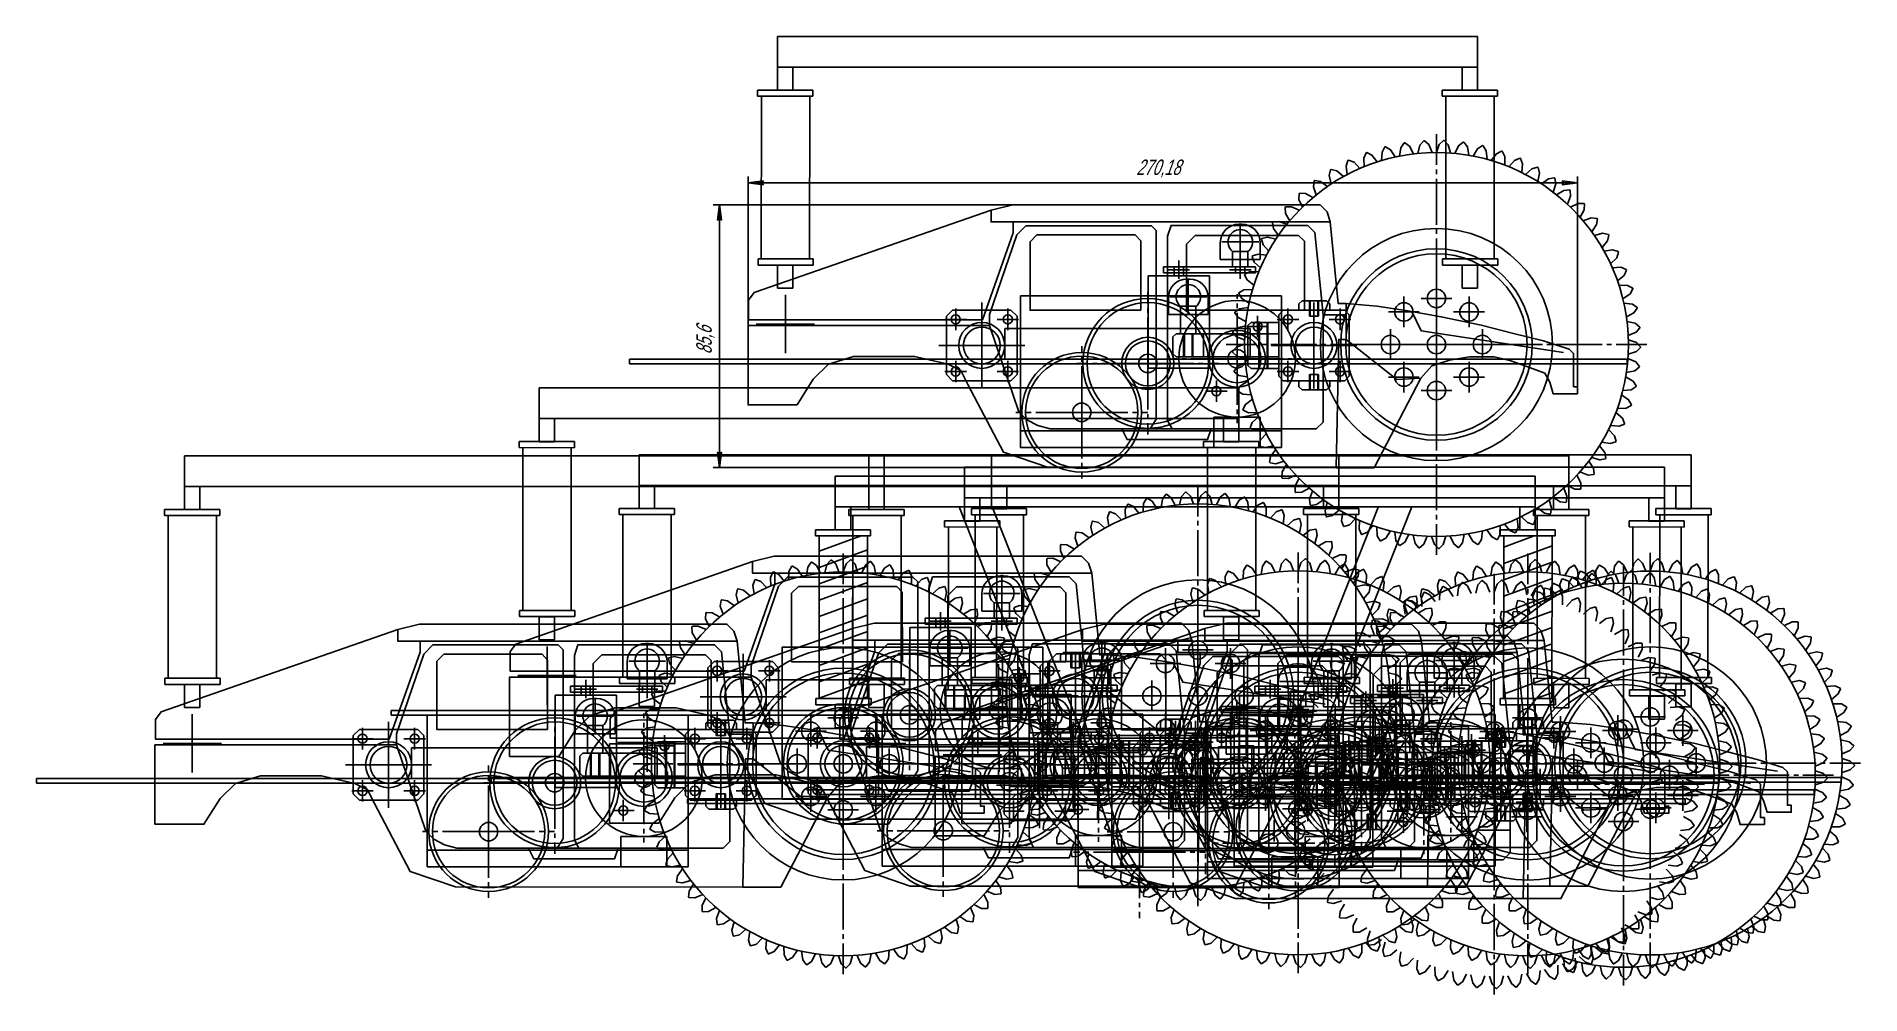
# Model space of a CAD drawing. Extents: x -381 to 213, y -63 to 250.
import ezdxf

# ---------------------------------------------------------------- set-up
doc = ezdxf.new("R2010")
doc.units = 0
doc.header["$MEASUREMENT"] = 0
for name, pattern in [('K5LT65535', [0]), ('K5LT_AXLED', [19.5, 15, -1.5, 1.5, -1.5]), ('K5LT_BASIC', [0]), ('K5LT_THIN', [0])]:
    doc.linetypes.add(name, pattern=pattern)
doc.layers.add('Системный слой', color=7, linetype='Continuous')
doc.styles.add('K5_DIMSTYLE', font='win_eskd.shx', dxfattribs={"width": 0.7, "oblique": 15, "bigfont": 'b_eskd.shx'})
doc.styles.add('K5_TEXTSTYLE', font='win_eskd.shx', dxfattribs={"width": 0.7, "oblique": 15, "bigfont": 'b_eskd.shx'})
doc.dimstyles.new('K5_DIMSTYLE14', dxfattribs={"dimtxt": 5, "dimasz": 1, "dimexe": 2, "dimexo": 0, "dimgap": 1, "dimtad": 1, "dimtxsty": 'K5_DIMSTYLE', "dimblk1": 'K5_OUTSIDE', "dimblk2": 'K5_OUTSIDE', "dimsah": 1, "dimcen": 5, "dimdle": 5, "dimclrd": 7, "dimclre": 7, "dimclrt": 7, "dimadec": 0, "dimazin": 0, "dimtfac": 0.666, "dimtdec": 4, "dimtmove": 0, "dimatfit": 3, "dimfxl": 0, "dimtvp": 1, "dimtolj": 1, "dimtzin": 0, "dimarcsym": 0})
pattern_1 = [(20, (0, 0), (-1.7101, 4.69846), [])]

msp = doc.modelspace()

# ---------------------------------------------------------------- blocks, each defined once
blk = doc.blocks.new('*U')
at = {"layer": 'Системный слой', "color": 5, "linetype": 'K5LT_BASIC'}
for p, q in [((107.35, 106.31), (-120.65, 106.31)), ((-120.65, 106.31), (-120.65, 96.31)), ((107.35, 96.31), (107.35, 106.31)), ((-120.65, 96.31), (107.35, 96.31)), ((-115.65, 96.31), (-120.65, 96.31)), ((-120.65, 96.31), (-120.65, 88.81)), ((-115.65, 88.81), (-115.65, 96.31)), ((107.35, 96.31), (102.35, 96.31)), ((102.35, 96.31), (102.35, 88.81)), ((107.35, 88.81), (107.35, 96.31)), ((-109.15, 88.85), (-127.15, 88.86)), ((-127.15, 88.86), (-127.15, 86.86)), ((-127.15, 86.86), (-109.15, 86.85)), ((-125.9, 86.86), (-125.93, 33.86)), ((-110.15, 86.85), (-125.9, 86.86)), ((-120.65, 88.81), (-115.65, 88.81)), ((-110.18, 33.85), (-110.15, 86.85)), ((-109.15, 86.85), (-109.15, 88.85)), ((113.85, 88.85), (95.85, 88.86)), ((95.85, 88.86), (95.85, 86.86)), ((95.85, 86.86), (113.85, 86.85)), ((97.1, 86.86), (97.07, 33.86)), ((112.85, 86.85), (97.1, 86.86)), ((102.35, 88.81), (107.35, 88.81)), ((112.82, 33.85), (112.85, 86.85)), ((113.85, 86.85), (113.85, 88.85)), ((83.53, 71.65), (83.74, 71.68)), ((83.53, 71.65), (83.74, 71.68)), ((89.92, 72.35), (90.13, 72.37)), ((89.92, 72.35), (90.13, 72.37)), ((96.34, 72.44), (96.56, 72.43)), ((96.34, 72.44), (96.56, 72.43)), ((102.74, 71.9), (102.96, 71.87)), ((102.74, 71.9), (102.96, 71.87)), ((65.19, 65.91), (65.39, 66)), ((65.19, 65.91), (65.39, 66)), ((71.11, 68.41), (71.31, 68.48)), ((71.11, 68.41), (71.31, 68.48)), ((77.24, 70.33), (77.45, 70.38)), ((77.24, 70.33), (77.45, 70.38)), ((109.07, 70.75), (109.28, 70.7)), ((109.07, 70.75), (109.28, 70.7)), ((115.25, 69), (115.45, 68.93)), ((115.25, 69), (115.45, 68.93)), ((121.23, 66.65), (121.43, 66.56)), ((121.23, 66.65), (121.43, 66.56)), ((59.54, 62.85), (59.73, 62.96)), ((59.54, 62.85), (59.73, 62.96)), ((126.96, 63.74), (127.15, 63.64)), ((126.96, 63.74), (127.15, 63.64)), ((132.38, 60.29), (132.56, 60.17)), ((132.38, 60.29), (132.56, 60.17)), ((49.26, 55.16), (49.42, 55.31)), ((49.26, 55.16), (49.42, 55.31)), ((54.21, 59.25), (54.39, 59.38)), ((54.21, 59.25), (54.39, 59.38)), ((137.44, 56.34), (137.61, 56.2)), ((137.44, 56.34), (137.61, 56.2)), ((44.72, 50.61), (44.87, 50.78)), ((44.72, 50.61), (44.87, 50.78)), ((142.1, 51.91), (142.25, 51.75)), ((142.1, 51.91), (142.25, 51.75)), ((30.6, 45.15), (29.6, 45.15)), ((40.64, 45.65), (40.77, 45.82)), ((40.64, 45.65), (40.77, 45.82)), ((146.31, 47.06), (146.44, 46.88)), ((146.31, 47.06), (146.44, 46.88)), ((150.03, 41.82), (150.14, 41.63)), ((150.03, 41.82), (150.14, 41.63)), ((23.6, 39.15), (23.6, 33.65)), ((32.6, 36.32), (27.6, 36.32)), ((27.6, 36.32), (27.6, 31.32)), ((32.6, 31.32), (32.6, 36.32)), ((36.6, 33.65), (36.6, 39.15)), ((37.06, 40.31), (37.18, 40.5)), ((37.06, 40.31), (37.18, 40.5)), ((153.22, 36.24), (153.32, 36.05)), ((153.22, 36.24), (153.32, 36.05)), ((-109.01, 33.85), (-127.01, 33.86)), ((-127.01, 33.86), (-127.01, 31.86)), ((-127.01, 31.86), (-109.01, 31.85)), ((-125.93, 33.86), (-110.18, 33.85)), ((-115.65, 31.81), (-120.65, 31.81)), ((-120.65, 31.81), (-120.65, 24.31)), ((-115.65, 24.31), (-115.65, 31.81)), ((-109.01, 31.85), (-109.01, 33.85)), ((35.1, 31.32), (5.1, 31.32)), ((5.1, 31.32), (5.1, 29.32)), ((11.6, 31.32), (8.6, 31.32)), ((8.6, 31.32), (8.6, 29.32)), ((11.6, 29.32), (11.6, 31.32)), ((23.6, 33.65), (36.6, 33.65)), ((27.6, 31.32), (32.6, 31.32)), ((31.6, 31.32), (28.6, 31.32)), ((28.6, 31.32), (28.6, 29.32)), ((31.6, 29.32), (31.6, 31.32)), ((34.02, 34.66), (34.11, 34.85)), ((34.02, 34.66), (34.11, 34.85)), ((35.1, 29.32), (35.1, 31.32)), ((113.99, 33.85), (95.99, 33.86)), ((95.99, 33.86), (95.99, 31.86)), ((95.99, 31.86), (113.99, 31.85)), ((97.07, 33.86), (112.82, 33.85)), ((107.35, 31.8), (102.35, 31.8)), ((102.35, 31.8), (102.35, 24.3)), ((107.35, 24.3), (107.35, 31.8)), ((113.99, 31.85), (113.99, 33.85)), ((155.87, 30.39), (155.95, 30.18)), ((155.87, 30.39), (155.95, 30.18)), ((-120.65, 24.31), (-115.65, 24.31)), ((20.1, 28.32), (0.1, 28.32)), ((0.1, 28.32), (0.1, -1.68)), ((5.1, 29.32), (35.1, 29.32)), ((11.6, 29.32), (8.6, 29.32)), ((8.6, 29.32), (8.6, 28.32)), ((8.6, 29.32), (11.6, 29.32)), ((8.6, 28.32), (11.6, 28.32)), ((11.6, 28.32), (11.6, 29.32)), ((12.67, 27.27), (13.67, 27.27)), ((20.1, -1.68), (20.1, 28.32)), ((28.6, 29.32), (31.6, 29.32)), ((31.53, 28.73), (31.6, 28.94)), ((31.53, 28.73), (31.6, 28.94)), ((102.35, 24.3), (107.35, 24.3)), ((157.94, 24.3), (158, 24.09)), ((157.94, 24.3), (158, 24.09)), ((43.5, 21.83), (-41.5, 21.83)), ((-41.5, 21.83), (-41.5, -22.17)), ((6.67, 15.77), (6.67, 21.27)), ((10.67, 9.43), (10.67, 18.43)), ((10.67, 18.43), (15.67, 18.43)), ((15.67, 18.43), (15.67, 9.43)), ((19.67, 21.27), (19.67, 15.77)), ((29.62, 22.6), (29.68, 22.81)), ((29.62, 22.6), (29.68, 22.81)), ((43.5, -22.17), (43.5, 21.83)), ((49.23, 19.19), (50.23, 20.19)), ((49.23, 17.19), (49.23, 19.19)), ((50.23, 20.19), (58.23, 20.19)), ((52.63, 20.19), (55.63, 20.19)), ((52.63, 15.19), (52.63, 20.19)), ((52.89, 20.19), (55.39, 20.19)), ((52.89, 15.19), (52.89, 20.19)), ((55.39, 20.19), (55.39, 15.19)), ((55.63, 20.19), (55.63, 15.19)), ((58.23, 20.19), (59.23, 19.19)), ((59.23, 19.19), (59.23, 17.19)), ((159.41, 18.05), (159.44, 17.83)), ((159.41, 18.05), (159.44, 17.83)), ((-63.62, 17.18), (-65.62, 15.18)), ((-65.62, 15.18), (-65.62, -3.82)), ((-44.62, 17.18), (-63.62, 17.18)), ((-42.62, 15.18), (-44.62, 17.18)), ((-42.62, -3.82), (-42.62, 15.18)), ((19.67, 15.77), (6.67, 15.77)), ((28.32, 16.3), (28.36, 16.52)), ((28.32, 16.3), (28.36, 16.52)), ((32.62, 12.18), (33.62, 13.18)), ((32.62, -0.82), (32.62, 12.18)), ((33.62, 13.18), (42.62, 13.18)), ((36.12, 13.18), (39.12, 13.18)), ((36.12, -1.82), (36.12, 13.18)), ((36.37, 13.18), (38.87, 13.18)), ((36.37, -1.82), (36.37, 13.18)), ((38.87, 13.18), (38.87, -1.82)), ((39.12, 13.18), (39.12, -1.82)), ((42.62, 15.68), (44.12, 17.18)), ((42.62, -4.32), (42.62, 15.68)), ((42.62, 13.18), (42.62, -1.82)), ((44.12, 17.18), (64.12, 17.18)), ((59.23, 17.19), (49.23, 17.19)), ((55.63, 15.19), (52.63, 15.19)), ((55.39, 15.19), (52.89, 15.19)), ((64.12, 17.18), (65.62, 15.68)), ((65.62, 15.68), (65.62, -4.32)), ((33.38, 11.22), (-46.62, 11.22)), ((-46.62, 11.22), (-46.62, 1.22)), ((8.17, 8.43), (9.17, 9.43)), ((8.17, 2.93), (8.17, 8.43)), ((9.17, 9.43), (42.62, 9.43)), ((15.67, 9.43), (10.67, 9.43)), ((11.66, 9.43), (14.66, 9.43)), ((11.66, 1.93), (11.66, 9.43)), ((11.92, 9.43), (14.42, 9.43)), ((11.92, 1.93), (11.92, 9.43)), ((14.42, 9.43), (14.42, 1.93)), ((14.66, 9.43), (14.66, 1.93)), ((27.63, 9.92), (27.65, 10.13)), ((27.63, 9.92), (27.65, 10.13)), ((33.38, 1.22), (33.38, 11.22)), ((42.62, 9.43), (42.62, 1.93)), ((160.26, 11.68), (160.28, 11.46)), ((160.26, 11.68), (160.28, 11.46)), ((156.17, 1.22), (-168.83, 1.22)), ((-168.83, 1.22), (-168.83, -0.28)), ((-46.62, 1.22), (33.38, 1.22)), ((9.17, 1.93), (8.17, 2.93)), ((42.62, 1.93), (9.17, 1.93)), ((14.66, 1.93), (11.66, 1.93)), ((14.42, 1.93), (11.92, 1.93)), ((27.56, 3.49), (27.55, 3.71)), ((27.56, 3.49), (27.55, 3.71)), ((156.17, -0.28), (156.17, 1.22)), ((160.51, 5.26), (160.5, 5.04)), ((160.51, 5.26), (160.5, 5.04)), ((-168.83, -0.28), (156.17, -0.28)), ((-65.62, -3.82), (-63.62, -5.82)), ((-63.62, -5.82), (-44.62, -5.82)), ((-44.62, -5.82), (-42.62, -3.82)), ((0.1, -1.68), (20.1, -1.68)), ((28.11, -2.91), (28.08, -2.7)), ((28.11, -2.91), (28.08, -2.7)), ((33.62, -1.82), (32.62, -0.82)), ((42.62, -1.82), (33.62, -1.82)), ((39.12, -1.82), (36.12, -1.82)), ((38.87, -1.82), (36.37, -1.82)), ((44.12, -5.82), (42.62, -4.32)), ((64.12, -5.82), (44.12, -5.82)), ((49.23, -5.82), (59.23, -5.82)), ((49.23, -7.82), (49.23, -5.82)), ((52.63, -3.81), (55.63, -3.81)), ((52.63, -8.81), (52.63, -3.81)), ((52.89, -3.81), (55.39, -3.81)), ((52.89, -8.81), (52.89, -3.81)), ((55.39, -3.81), (55.39, -8.81)), ((55.63, -3.81), (55.63, -8.81)), ((59.23, -5.82), (59.23, -7.82)), ((65.62, -4.32), (64.12, -5.82)), ((160.13, -1.15), (160.1, -1.37)), ((160.13, -1.15), (160.1, -1.37)), ((29.28, -9.23), (29.23, -9.02)), ((29.28, -9.23), (29.23, -9.02)), ((50.23, -8.82), (49.23, -7.82)), ((58.23, -8.82), (50.23, -8.82)), ((55.63, -8.81), (52.63, -8.81)), ((55.39, -8.81), (52.89, -8.81)), ((59.23, -7.82), (58.23, -8.82)), ((159.13, -7.5), (159.08, -7.71)), ((159.13, -7.5), (159.08, -7.71)), ((36.54, -17.67), (21.54, -17.67)), ((21.54, -17.67), (21.54, -27.61)), ((31.05, -15.41), (30.98, -15.2)), ((31.05, -15.41), (30.98, -15.2)), ((36.54, -27.61), (36.54, -17.67)), ((157.52, -13.72), (157.46, -13.93)), ((157.52, -13.72), (157.46, -13.93)), ((-41.5, -22.17), (43.5, -22.17)), ((43.5, -22.17), (-41.5, -22.17)), ((-41.5, -22.17), (-41.5, -27.61)), ((33.41, -21.38), (33.32, -21.19)), ((33.41, -21.38), (33.32, -21.19)), ((43.5, -27.61), (43.5, -22.17)), ((155.32, -19.76), (155.24, -19.96)), ((155.32, -19.76), (155.24, -19.96)), ((-41.5, -27.61), (43.5, -27.61)), ((21.54, -27.61), (36.54, -27.61)), ((36.33, -27.11), (36.22, -26.92)), ((36.33, -27.11), (36.22, -26.92)), ((152.55, -25.56), (152.45, -25.75)), ((152.55, -25.56), (152.45, -25.75)), ((39.79, -32.52), (39.67, -32.34)), ((39.79, -32.52), (39.67, -32.34)), ((149.24, -31.06), (149.12, -31.24)), ((149.24, -31.06), (149.12, -31.24)), ((43.76, -37.57), (43.62, -37.41)), ((43.76, -37.57), (43.62, -37.41)), ((141.09, -40.98), (140.94, -41.13)), ((141.09, -40.98), (140.94, -41.13)), ((145.4, -36.22), (145.27, -36.39)), ((145.4, -36.22), (145.27, -36.39)), ((48.2, -42.22), (48.04, -42.07)), ((48.2, -42.22), (48.04, -42.07)), ((53.07, -46.41), (52.9, -46.28)), ((53.07, -46.41), (52.9, -46.28)), ((136.34, -45.31), (136.17, -45.44)), ((136.34, -45.31), (136.17, -45.44)), ((58.31, -50.12), (58.13, -50)), ((58.31, -50.12), (58.13, -50)), ((63.9, -53.3), (63.7, -53.21)), ((63.9, -53.3), (63.7, -53.21)), ((125.7, -52.48), (125.51, -52.59)), ((125.7, -52.48), (125.51, -52.59)), ((131.19, -49.15), (131.01, -49.27)), ((131.19, -49.15), (131.01, -49.27)), ((69.76, -55.93), (69.56, -55.86)), ((69.76, -55.93), (69.56, -55.86)), ((75.85, -57.99), (75.64, -57.93)), ((75.85, -57.99), (75.64, -57.93)), ((82.11, -59.44), (81.89, -59.4)), ((82.11, -59.44), (81.89, -59.4)), ((107.66, -59.1), (107.44, -59.15)), ((107.66, -59.1), (107.44, -59.15)), ((113.87, -57.48), (113.67, -57.54)), ((113.87, -57.48), (113.67, -57.54)), ((119.91, -55.27), (119.71, -55.35)), ((119.91, -55.27), (119.71, -55.35)), ((88.48, -60.28), (88.26, -60.27)), ((88.48, -60.28), (88.26, -60.27)), ((94.9, -60.51), (94.68, -60.51)), ((94.9, -60.51), (94.68, -60.51)), ((101.31, -60.11), (101.09, -60.14)), ((101.31, -60.11), (101.09, -60.14))]:
    blk.add_line(p, q, dxfattribs=at)
at = {"layer": 'Системный слой', "color": 30, "linetype": 'K5LT_AXLED'}
for p, q in [((94.01, 5.98), (94.01, 74.48)), ((94.01, 5.98), (94.01, 74.48)), ((94.01, 5.98), (94.01, 72.5)), ((94.01, 5.98), (94.01, 72.5)), ((94.01, 5.98), (94.01, 70.52)), ((94.01, 5.98), (94.01, 70.52)), ((30.1, 39.4), (30.1, 45.4)), ((30.1, 39.4), (24.1, 39.4)), ((30.1, 39.4), (36.1, 39.4)), ((30.1, 39.4), (30.1, 33.4)), ((10.1, 30.32), (6.6, 30.32)), ((10.1, 30.32), (10.1, 33.32)), ((10.1, 30.32), (13.6, 30.32)), ((10.1, 30.32), (10.1, 27.32)), ((30.1, 30.32), (26.6, 30.32)), ((30.1, 30.32), (30.1, 33.32)), ((30.1, 30.32), (33.6, 30.32)), ((30.1, 30.32), (30.1, 27.32)), ((13.17, 21.52), (13.17, 27.52)), ((94.01, 20.98), (94.01, 25.98)), ((94.01, 20.98), (94.01, 25.98)), ((-118.06, 12.61), (-118.06, 22.11)), ((-54.12, 5.68), (-54.12, 19.68)), ((-54.12, 5.68), (-54.12, 19.18)), ((-0.01, -0.17), (-0.01, 22.98)), ((-0.01, -0.17), (-0.01, 21.63)), ((13.17, 21.52), (7.17, 21.52)), ((13.17, 21.52), (19.17, 21.52)), ((13.17, 21.52), (13.17, 15.52)), ((29.05, 1.33), (29.05, 22.33)), ((54.12, 5.68), (54.12, 19.68)), ((54.12, 5.68), (54.12, 19.18)), ((54.12, 5.68), (54.12, 19.18)), ((83.41, 16.59), (83.41, 21.59)), ((83.41, 16.59), (83.41, 21.59)), ((94.01, 20.98), (89.01, 20.98)), ((94.01, 20.98), (89.01, 20.98)), ((94.01, 5.98), (94.01, 22.98)), ((94.01, 5.98), (94.01, 22.98)), ((94.01, 20.98), (99.01, 20.98)), ((94.01, 20.98), (94.01, 15.98)), ((94.01, 20.98), (99.01, 20.98)), ((94.01, 20.98), (94.01, 15.98)), ((104.62, 16.59), (104.62, 21.59)), ((104.62, 16.59), (104.62, 21.59)), ((-118.06, 12.61), (-127.56, 12.61)), ((-118.06, 12.61), (-108.56, 12.61)), ((-118.06, 12.61), (-118.06, 3.11)), ((-62.61, 14.16), (-66.11, 14.16)), ((-62.61, 14.16), (-62.61, 17.66)), ((-62.61, 14.16), (-59.11, 14.16)), ((-62.61, 14.16), (-62.61, 10.66)), ((-45.63, 14.16), (-49.13, 14.16)), ((-45.63, 14.16), (-45.63, 17.66)), ((-45.63, 14.16), (-42.13, 14.16)), ((-45.63, 14.16), (-45.63, 10.66)), ((29.05, 1.33), (29.05, 15.83)), ((35.76, 11.87), (35.76, 15.37)), ((45.63, 14.16), (42.13, 14.16)), ((45.63, 14.16), (45.63, 17.66)), ((45.63, 14.16), (49.13, 14.16)), ((45.63, 14.16), (45.63, 10.66)), ((62.6, 14.16), (59.1, 14.16)), ((62.6, 14.16), (62.6, 17.66)), ((62.6, 14.16), (66.1, 14.16)), ((62.6, 14.16), (62.6, 10.66)), ((83.41, 16.59), (78.41, 16.59)), ((83.41, 16.59), (78.41, 16.59)), ((83.41, 16.59), (88.41, 16.59)), ((83.41, 16.59), (83.41, 11.59)), ((83.41, 16.59), (88.41, 16.59)), ((83.41, 16.59), (83.41, 11.59)), ((104.62, 16.59), (99.62, 16.59)), ((104.62, 16.59), (99.62, 16.59)), ((104.62, 16.59), (109.62, 16.59)), ((104.62, 16.59), (104.62, 11.59)), ((104.62, 16.59), (109.62, 16.59)), ((104.62, 16.59), (104.62, 11.59)), ((-0.01, -0.17), (-0.01, 9.13)), ((94.01, 5.98), (25.52, 5.98)), ((94.01, 5.98), (25.52, 5.98)), ((94.01, 5.98), (27.5, 5.98)), ((94.01, 5.98), (27.5, 5.98)), ((29.05, 1.33), (29.05, 11.13)), ((94.01, 5.98), (29.48, 5.98)), ((94.01, 5.98), (29.48, 5.98)), ((35.76, 11.87), (32.26, 11.87)), ((35.76, 11.87), (39.26, 11.87)), ((35.76, 11.87), (35.76, 8.37)), ((79.01, 5.98), (74.01, 5.98)), ((79.01, 5.98), (74.01, 5.98)), ((94.01, 5.98), (77.01, 5.98)), ((94.01, 5.98), (77.01, 5.98)), ((79.01, 5.98), (79.01, 10.98)), ((79.01, 5.98), (79.01, 10.98)), ((79.01, 5.98), (84.01, 5.98)), ((79.01, 5.98), (79.01, 0.98)), ((79.01, 5.98), (84.01, 5.98)), ((79.01, 5.98), (79.01, 0.98)), ((94.01, 5.98), (158.55, 5.98)), ((94.01, 5.98), (94.01, -58.55)), ((94.01, 5.98), (111.01, 5.98)), ((94.01, 5.98), (94.01, -11.02)), ((94.01, 5.98), (162.51, 5.98)), ((94.01, 5.98), (94.01, -62.52)), ((94.01, 5.98), (160.53, 5.98)), ((94.01, 5.98), (94.01, -60.53)), ((94.01, 5.98), (158.55, 5.98)), ((94.01, 5.98), (94.01, -58.55)), ((94.01, 5.98), (111.01, 5.98)), ((94.01, 5.98), (94.01, -11.02)), ((94.01, 5.98), (162.51, 5.98)), ((94.01, 5.98), (94.01, -62.52)), ((94.01, 5.98), (160.53, 5.98)), ((94.01, 5.98), (94.01, -60.53)), ((109.01, 5.98), (104.01, 5.98)), ((109.01, 5.98), (104.01, 5.98)), ((109.01, 5.98), (109.01, 10.98)), ((109.01, 5.98), (109.01, 10.98)), ((109.01, 5.98), (114.01, 5.98)), ((109.01, 5.98), (109.01, 0.98)), ((109.01, 5.98), (114.01, 5.98)), ((109.01, 5.98), (109.01, 0.98)), ((-54.12, 5.68), (-68.12, 5.68)), ((-54.12, 5.68), (-67.62, 5.68)), ((-62.6, -2.81), (-62.6, 0.69)), ((-54.12, 5.68), (-40.62, 5.68)), ((-54.12, 5.68), (-54.12, -7.82)), ((-54.12, 5.68), (-40.12, 5.68)), ((-54.12, 5.68), (-54.12, -8.32)), ((-45.63, -2.81), (-45.63, 0.69)), ((-21.54, -16.11), (-21.54, 5.39)), ((-21.54, -16.11), (-21.54, 4.19)), ((29.05, 1.33), (8.05, 1.33)), ((29.05, 1.33), (14.55, 1.33)), ((29.05, 1.33), (19.25, 1.33)), ((29.05, 1.33), (50.05, 1.33)), ((29.05, 1.33), (29.05, -19.67)), ((29.05, 1.33), (38.85, 1.33)), ((29.05, 1.33), (29.05, -8.47)), ((29.05, 1.33), (43.55, 1.33)), ((29.05, 1.33), (29.05, -13.17)), ((54.12, 5.68), (40.12, 5.68)), ((54.12, 5.68), (40.62, 5.68)), ((54.12, 5.68), (40.62, 5.68)), ((45.63, -2.8), (45.63, 0.7)), ((54.12, 5.68), (67.62, 5.68)), ((54.12, 5.68), (54.12, -7.82)), ((54.12, 5.68), (68.12, 5.68)), ((54.12, 5.68), (54.12, -8.32)), ((54.12, 5.68), (67.62, 5.68)), ((54.12, 5.68), (54.12, -7.82)), ((62.6, -2.81), (62.6, 0.69)), ((83.41, -4.63), (83.41, 0.37)), ((83.41, -4.63), (83.41, 0.37)), ((104.62, -4.63), (104.62, 0.37)), ((104.62, -4.63), (104.62, 0.37)), ((-62.6, -2.81), (-66.1, -2.81)), ((-62.6, -2.81), (-59.1, -2.81)), ((-62.6, -2.81), (-62.6, -6.31)), ((-45.63, -2.81), (-49.13, -2.81)), ((-45.63, -2.81), (-42.13, -2.81)), ((-45.63, -2.81), (-45.63, -6.31)), ((-0.01, -0.17), (-23.16, -0.17)), ((-0.01, -0.17), (-21.81, -0.17)), ((-0.01, -0.17), (-9.31, -0.17)), ((-0.01, -0.17), (23.14, -0.17)), ((-0.01, -0.17), (-0.01, -23.32)), ((-0.01, -0.17), (21.79, -0.17)), ((-0.01, -0.17), (-0.01, -21.97)), ((-0.01, -0.17), (9.29, -0.17)), ((-0.01, -0.17), (-0.01, -9.47)), ((22.33, -9.21), (22.33, -5.71)), ((45.63, -2.8), (42.13, -2.8)), ((45.63, -2.8), (49.13, -2.8)), ((45.63, -2.8), (45.63, -6.3)), ((62.6, -2.81), (59.1, -2.81)), ((62.6, -2.81), (66.1, -2.81)), ((62.6, -2.81), (62.6, -6.31)), ((83.41, -4.63), (78.41, -4.63)), ((83.41, -4.63), (78.41, -4.63)), ((83.41, -4.63), (88.41, -4.63)), ((83.41, -4.63), (83.41, -9.63)), ((83.41, -4.63), (88.41, -4.63)), ((83.41, -4.63), (83.41, -9.63)), ((94.01, -9.02), (94.01, -4.02)), ((94.01, -9.02), (94.01, -4.02)), ((104.62, -4.63), (99.62, -4.63)), ((104.62, -4.63), (99.62, -4.63)), ((104.62, -4.63), (109.62, -4.63)), ((104.62, -4.63), (104.62, -9.63)), ((104.62, -4.63), (109.62, -4.63)), ((104.62, -4.63), (104.62, -9.63)), ((22.33, -9.21), (18.83, -9.21)), ((22.33, -9.21), (25.83, -9.21)), ((22.33, -9.21), (22.33, -12.71)), ((94.01, -9.02), (89.01, -9.02)), ((94.01, -9.02), (89.01, -9.02)), ((94.01, -9.02), (99.01, -9.02)), ((94.01, -9.02), (94.01, -14.02)), ((94.01, -9.02), (99.01, -9.02)), ((94.01, -9.02), (94.01, -14.02)), ((-21.54, -16.11), (-43.04, -16.11)), ((-21.54, -16.11), (-41.84, -16.11)), ((-21.54, -16.11), (-0.04, -16.11)), ((-21.54, -16.11), (-21.54, -37.61)), ((-21.54, -16.11), (-1.24, -16.11)), ((-21.54, -16.11), (-21.54, -36.41))]:
    blk.add_line(p, q, dxfattribs=at)
at = {"layer": 'Системный слой', "color": 5, "linetype": 'K5LT_BASIC'}
for points in [[(82, 67.35), (82.41, 70.09), (83.53, 71.65)], [(82, 67.35), (82.41, 70.09), (83.53, 71.65)], [(86.54, 68.08), (85.26, 70.56), (83.74, 71.68)], [(86.54, 68.08), (85.26, 70.56), (83.74, 71.68)], [(87.98, 68.22), (88.65, 70.91), (89.92, 72.35)], [(87.98, 68.22), (88.65, 70.91), (89.92, 72.35)], [(92.57, 68.51), (91.53, 71.11), (90.13, 72.37)], [(92.57, 68.51), (91.53, 71.11), (90.13, 72.37)], [(94.01, 68.52), (94.94, 71.13), (96.34, 72.44)], [(94.01, 68.52), (94.94, 71.13), (96.34, 72.44)], [(98.61, 68.36), (97.83, 71.04), (96.56, 72.43)], [(98.61, 68.36), (97.83, 71.04), (96.56, 72.43)], [(100.05, 68.22), (101.23, 70.73), (102.74, 71.9)], [(100.05, 68.22), (101.23, 70.73), (102.74, 71.9)], [(104.61, 67.62), (104.09, 70.37), (102.96, 71.87)], [(104.61, 67.62), (104.09, 70.37), (102.96, 71.87)], [(64.95, 61.35), (64.56, 64.1), (65.19, 65.91)], [(64.95, 61.35), (64.56, 64.1), (65.19, 65.91)], [(69.1, 63.35), (67.16, 65.36), (65.39, 66)], [(69.1, 63.35), (67.16, 65.36), (65.39, 66)], [(70.43, 63.9), (70.31, 66.67), (71.11, 68.41)], [(70.43, 63.9), (70.31, 66.67), (71.11, 68.41)], [(74.75, 65.49), (73.01, 67.68), (71.31, 68.48)], [(74.75, 65.49), (73.01, 67.68), (71.31, 68.48)], [(76.13, 65.9), (76.28, 68.67), (77.24, 70.33)], [(76.13, 65.9), (76.28, 68.67), (77.24, 70.33)], [(80.58, 67.07), (79.07, 69.42), (77.45, 70.38)], [(80.58, 67.07), (79.07, 69.42), (77.45, 70.38)], [(106.03, 67.35), (107.44, 69.74), (109.07, 70.75)], [(106.03, 67.35), (107.44, 69.74), (109.07, 70.75)], [(110.51, 66.31), (110.26, 69.1), (109.28, 70.7)], [(110.51, 66.31), (110.26, 69.1), (109.28, 70.7)], [(111.89, 65.9), (113.53, 68.14), (115.25, 69)], [(111.89, 65.9), (113.53, 68.14), (115.25, 69)], [(116.25, 64.44), (116.27, 67.23), (115.45, 68.93)], [(116.25, 64.44), (116.27, 67.23), (115.45, 68.93)], [(117.59, 63.9), (119.44, 65.97), (121.23, 66.65)], [(117.59, 63.9), (119.44, 65.97), (121.23, 66.65)], [(121.79, 62.02), (122.08, 64.8), (121.43, 66.56)], [(121.79, 62.02), (122.08, 64.8), (121.43, 66.56)], [(59.74, 58.29), (59.09, 60.99), (59.54, 62.85)], [(59.74, 58.29), (59.09, 60.99), (59.54, 62.85)], [(63.68, 60.68), (61.55, 62.5), (59.73, 62.96)], [(63.68, 60.68), (61.55, 62.5), (59.73, 62.96)], [(123.07, 61.35), (125.11, 63.23), (126.96, 63.74)], [(123.07, 61.35), (125.11, 63.23), (126.96, 63.74)], [(127.07, 59.08), (127.63, 61.82), (127.15, 63.64)], [(127.07, 59.08), (127.63, 61.82), (127.15, 63.64)], [(128.28, 58.29), (130.49, 59.96), (132.38, 60.29)], [(128.28, 58.29), (130.49, 59.96), (132.38, 60.29)], [(132.04, 55.64), (132.86, 58.31), (132.56, 60.17)], [(132.04, 55.64), (132.86, 58.31), (132.56, 60.17)], [(50.33, 50.73), (49.17, 53.25), (49.26, 55.16)], [(50.33, 50.73), (49.17, 53.25), (49.26, 55.16)], [(53.73, 53.83), (51.3, 55.21), (49.42, 55.31)], [(53.73, 53.83), (51.3, 55.21), (49.42, 55.31)], [(54.86, 54.74), (53.95, 57.36), (54.21, 59.25)], [(54.86, 54.74), (53.95, 57.36), (54.21, 59.25)], [(58.54, 57.49), (56.25, 59.1), (54.39, 59.38)], [(58.54, 57.49), (56.25, 59.1), (54.39, 59.38)], [(133.17, 54.74), (135.53, 56.19), (137.44, 56.34)], [(133.17, 54.74), (135.53, 56.19), (137.44, 56.34)], [(136.66, 51.73), (137.73, 54.32), (137.61, 56.2)], [(136.66, 51.73), (137.73, 54.32), (137.61, 56.2)], [(46.22, 46.31), (44.82, 48.7), (44.72, 50.61)], [(46.22, 46.31), (44.82, 48.7), (44.72, 50.61)], [(49.3, 49.72), (46.75, 50.85), (44.87, 50.78)], [(49.3, 49.72), (46.75, 50.85), (44.87, 50.78)], [(137.69, 50.73), (140.19, 51.95), (142.1, 51.91)], [(137.69, 50.73), (140.19, 51.95), (142.1, 51.91)], [(140.87, 47.41), (142.19, 49.87), (142.25, 51.75)], [(140.87, 47.41), (142.19, 49.87), (142.25, 51.75)], [(42.55, 41.51), (40.93, 43.76), (40.64, 45.65)], [(42.55, 41.51), (40.93, 43.76), (40.64, 45.65)], [(45.29, 45.2), (42.64, 46.08), (40.77, 45.82)], [(45.29, 45.2), (42.64, 46.08), (40.77, 45.82)], [(141.81, 46.31), (144.41, 47.28), (146.31, 47.06)], [(141.81, 46.31), (144.41, 47.28), (146.31, 47.06)], [(144.65, 42.69), (146.2, 45.02), (146.44, 46.88)], [(144.65, 42.69), (146.2, 45.02), (146.44, 46.88)], [(145.48, 41.5), (148.16, 42.22), (150.03, 41.82)], [(145.48, 41.5), (148.16, 42.22), (150.03, 41.82)], [(147.96, 37.63), (149.73, 39.8), (150.14, 41.63)], [(147.96, 37.63), (149.73, 39.8), (150.14, 41.63)], [(39.36, 36.37), (37.53, 38.46), (37.06, 40.31)], [(39.36, 36.37), (37.53, 38.46), (37.06, 40.31)], [(41.73, 40.31), (39.01, 40.94), (37.18, 40.5)], [(41.73, 40.31), (39.01, 40.94), (37.18, 40.5)], [(148.67, 36.37), (151.4, 36.83), (153.22, 36.24)], [(148.67, 36.37), (151.4, 36.83), (153.22, 36.24)], [(150.76, 32.28), (152.73, 34.26), (153.32, 36.05)], [(150.76, 32.28), (152.73, 34.26), (153.32, 36.05)], [(36.11, 29.63), (33.32, 29.72), (31.6, 28.94)], [(36.11, 29.63), (33.32, 29.72), (31.6, 28.94)], [(36.68, 30.96), (34.66, 32.85), (34.02, 34.66)], [(36.68, 30.96), (34.66, 32.85), (34.02, 34.66)], [(38.66, 35.11), (35.89, 35.46), (34.11, 34.85)], [(38.66, 35.11), (35.89, 35.46), (34.11, 34.85)], [(151.34, 30.95), (154.11, 31.14), (155.87, 30.39)], [(151.34, 30.95), (154.11, 31.14), (155.87, 30.39)], [(153.03, 26.68), (155.18, 28.46), (155.95, 30.18)], [(153.03, 26.68), (155.18, 28.46), (155.95, 30.18)], [(34.1, 23.93), (31.31, 23.75), (29.68, 22.81)], [(34.1, 23.93), (31.31, 23.75), (29.68, 22.81)], [(34.54, 25.31), (32.34, 27), (31.53, 28.73)], [(34.54, 25.31), (32.34, 27), (31.53, 28.73)], [(153.49, 25.3), (156.26, 25.23), (157.94, 24.3)], [(153.49, 25.3), (156.26, 25.23), (157.94, 24.3)], [(154.76, 20.88), (157.07, 22.46), (158, 24.09)], [(154.76, 20.88), (157.07, 22.46), (158, 24.09)], [(32.65, 18.06), (29.89, 17.61), (28.36, 16.52)], [(32.65, 18.06), (29.89, 17.61), (28.36, 16.52)], [(32.95, 19.48), (30.6, 20.95), (29.62, 22.6)], [(32.95, 19.48), (30.6, 20.95), (29.62, 22.6)], [(155.07, 19.47), (157.83, 19.13), (159.41, 18.05)], [(155.07, 19.47), (157.83, 19.13), (159.41, 18.05)], [(155.91, 14.95), (158.36, 16.29), (159.44, 17.83)], [(155.91, 14.95), (158.36, 16.29), (159.44, 17.83)], [(31.77, 12.09), (29.06, 11.37), (27.65, 10.13)], [(31.77, 12.09), (29.06, 11.37), (27.65, 10.13)], [(31.93, 13.52), (29.45, 14.76), (28.32, 16.3)], [(31.93, 13.52), (29.45, 14.76), (28.32, 16.3)], [(156.09, 13.52), (158.8, 12.91), (160.26, 11.68)], [(156.09, 13.52), (158.8, 12.91), (160.26, 11.68)], [(31.47, 6.05), (28.85, 5.08), (27.55, 3.71)], [(31.47, 6.05), (28.85, 5.08), (27.55, 3.71)], [(31.5, 7.49), (28.91, 8.49), (27.63, 9.92)], [(31.5, 7.49), (28.91, 8.49), (27.63, 9.92)], [(156.49, 8.94), (159.06, 10.03), (160.28, 11.46)], [(156.49, 8.94), (159.06, 10.03), (160.28, 11.46)], [(156.53, 7.49), (159.16, 6.62), (160.51, 5.26)], [(156.53, 7.49), (159.16, 6.62), (160.51, 5.26)], [(31.64, 1.45), (28.97, 2.19), (27.56, 3.49)], [(31.64, 1.45), (28.97, 2.19), (27.56, 3.49)], [(31.75, 0.01), (29.24, -1.21), (28.08, -2.7)], [(31.75, 0.01), (29.24, -1.21), (28.08, -2.7)], [(156.38, 1.45), (158.92, 0.33), (160.13, -1.15)], [(156.38, 1.45), (158.92, 0.33), (160.13, -1.15)], [(156.48, 2.89), (159.15, 3.74), (160.5, 5.04)], [(156.48, 2.89), (159.15, 3.74), (160.5, 5.04)], [(32.37, -4.55), (29.64, -4.07), (28.11, -2.91)], [(32.37, -4.55), (29.64, -4.07), (28.11, -2.91)], [(155.65, -4.55), (158.07, -5.91), (159.13, -7.5)], [(155.65, -4.55), (158.07, -5.91), (159.13, -7.5)], [(155.89, -3.12), (158.63, -2.54), (160.1, -1.37)], [(155.89, -3.12), (158.63, -2.54), (160.1, -1.37)], [(32.62, -5.97), (30.23, -7.43), (29.23, -9.02)], [(32.62, -5.97), (30.23, -7.43), (29.23, -9.02)], [(33.68, -10.45), (30.91, -10.23), (29.28, -9.23)], [(33.68, -10.45), (30.91, -10.23), (29.28, -9.23)], [(34.06, -11.84), (31.83, -13.52), (30.98, -15.2)], [(34.06, -11.84), (31.83, -13.52), (30.98, -15.2)], [(154.35, -10.45), (156.63, -12.03), (157.52, -13.72)], [(154.35, -10.45), (156.63, -12.03), (157.52, -13.72)], [(154.72, -9.05), (157.5, -8.74), (159.08, -7.71)], [(154.72, -9.05), (157.5, -8.74), (159.08, -7.71)], [(35.54, -16.19), (32.77, -16.25), (31.05, -15.41)], [(35.54, -16.19), (32.77, -16.25), (31.05, -15.41)], [(36.06, -17.54), (34, -19.43), (33.32, -21.19)], [(36.06, -17.54), (34, -19.43), (33.32, -21.19)], [(152.48, -16.19), (154.6, -17.99), (155.32, -19.76)], [(152.48, -16.19), (154.6, -17.99), (155.32, -19.76)], [(152.99, -14.84), (155.79, -14.79), (157.46, -13.93)], [(152.99, -14.84), (155.79, -14.79), (157.46, -13.93)], [(37.96, -21.73), (35.2, -22.06), (33.41, -21.38)], [(37.96, -21.73), (35.2, -22.06), (33.41, -21.38)], [(38.6, -23.02), (36.73, -25.1), (36.22, -26.92)], [(38.6, -23.02), (36.73, -25.1), (36.22, -26.92)], [(150.07, -21.73), (152, -23.73), (152.55, -25.56)], [(150.07, -21.73), (152, -23.73), (152.55, -25.56)], [(150.7, -20.44), (153.49, -20.66), (155.24, -19.96)], [(150.7, -20.44), (153.49, -20.66), (155.24, -19.96)], [(40.89, -27.01), (38.18, -27.6), (36.33, -27.11)], [(40.89, -27.01), (38.18, -27.6), (36.33, -27.11)], [(41.66, -28.24), (40, -30.49), (39.67, -32.34)], [(41.66, -28.24), (40, -30.49), (39.67, -32.34)], [(147.13, -27.01), (148.86, -29.18), (149.24, -31.06)], [(147.13, -27.01), (148.86, -29.18), (149.24, -31.06)], [(147.89, -25.78), (150.64, -26.28), (152.45, -25.75)], [(147.89, -25.78), (150.64, -26.28), (152.45, -25.75)], [(44.32, -31.99), (41.68, -32.83), (39.79, -32.52)], [(44.32, -31.99), (41.68, -32.83), (39.79, -32.52)], [(45.21, -33.13), (43.77, -35.53), (43.62, -37.41)], [(45.21, -33.13), (43.77, -35.53), (43.62, -37.41)], [(140.78, -35.54), (143.39, -36.55), (145.27, -36.39)], [(140.78, -35.54), (143.39, -36.55), (145.27, -36.39)], [(143.7, -31.99), (145.21, -34.31), (145.4, -36.22)], [(143.7, -31.99), (145.21, -34.31), (145.4, -36.22)], [(144.57, -30.84), (147.27, -31.59), (149.12, -31.24)], [(144.57, -30.84), (147.27, -31.59), (149.12, -31.24)], [(48.22, -36.6), (45.67, -37.7), (43.76, -37.57)], [(48.22, -36.6), (45.67, -37.7), (43.76, -37.57)], [(49.21, -37.66), (48.01, -40.19), (48.04, -42.07)], [(49.21, -37.66), (48.01, -40.19), (48.04, -42.07)], [(52.54, -40.83), (50.11, -42.16), (48.2, -42.22)], [(52.54, -40.83), (50.11, -42.16), (48.2, -42.22)], [(135.48, -40.83), (136.51, -43.4), (136.34, -45.31)], [(135.48, -40.83), (136.51, -43.4), (136.34, -45.31)], [(136.56, -39.86), (139.06, -41.12), (140.94, -41.13)], [(136.56, -39.86), (139.06, -41.12), (140.94, -41.13)], [(139.8, -36.61), (141.08, -39.07), (141.09, -40.98)], [(139.8, -36.61), (141.08, -39.07), (141.09, -40.98)], [(53.63, -41.78), (52.68, -44.41), (52.9, -46.28)], [(53.63, -41.78), (52.68, -44.41), (52.9, -46.28)], [(57.26, -44.61), (54.97, -46.18), (53.07, -46.41)], [(57.26, -44.61), (54.97, -46.18), (53.07, -46.41)], [(58.43, -45.45), (57.74, -48.16), (58.13, -50)], [(58.43, -45.45), (57.74, -48.16), (58.13, -50)], [(126.96, -47.18), (129.17, -48.9), (131.01, -49.27)], [(126.96, -47.18), (129.17, -48.9), (131.01, -49.27)], [(130.77, -44.61), (131.55, -47.27), (131.19, -49.15)], [(130.77, -44.61), (131.55, -47.27), (131.19, -49.15)], [(131.93, -43.76), (134.3, -45.25), (136.17, -45.44)], [(131.93, -43.76), (134.3, -45.25), (136.17, -45.44)], [(62.31, -47.92), (60.18, -49.7), (58.31, -50.12)], [(62.31, -47.92), (60.18, -49.7), (58.31, -50.12)], [(63.56, -48.65), (63.13, -51.41), (63.7, -53.21)], [(63.56, -48.65), (63.13, -51.41), (63.7, -53.21)], [(67.66, -50.73), (65.71, -52.71), (63.9, -53.3)], [(67.66, -50.73), (65.71, -52.71), (63.9, -53.3)], [(68.97, -51.33), (68.82, -54.12), (69.56, -55.86)], [(68.97, -51.33), (68.82, -54.12), (69.56, -55.86)], [(73.26, -53.01), (71.51, -55.16), (69.76, -55.93)], [(73.26, -53.01), (71.51, -55.16), (69.76, -55.93)], [(74.62, -53.48), (74.74, -56.28), (75.64, -57.93)], [(74.62, -53.48), (74.74, -56.28), (75.64, -57.93)], [(114.77, -53.01), (114.76, -55.78), (113.87, -57.48)], [(114.77, -53.01), (114.76, -55.78), (113.87, -57.48)], [(116.13, -52.52), (117.97, -54.63), (119.71, -55.35)], [(116.13, -52.52), (117.97, -54.63), (119.71, -55.35)], [(120.36, -50.73), (120.62, -53.49), (119.91, -55.27)], [(120.36, -50.73), (120.62, -53.49), (119.91, -55.27)], [(121.67, -50.11), (123.71, -52.03), (125.51, -52.59)], [(121.67, -50.11), (123.71, -52.03), (125.51, -52.59)], [(125.71, -47.92), (126.24, -50.65), (125.7, -52.48)], [(125.71, -47.92), (126.24, -50.65), (125.7, -52.48)], [(79.05, -54.73), (77.52, -57.05), (75.85, -57.99)], [(79.05, -54.73), (77.52, -57.05), (75.85, -57.99)], [(80.45, -55.07), (80.83, -57.85), (81.89, -59.4)], [(80.45, -55.07), (80.83, -57.85), (81.89, -59.4)], [(84.98, -55.9), (83.68, -58.35), (82.11, -59.44)], [(84.98, -55.9), (83.68, -58.35), (82.11, -59.44)], [(86.41, -56.1), (87.06, -58.82), (88.26, -60.27)], [(86.41, -56.1), (87.06, -58.82), (88.26, -60.27)], [(90.99, -56.48), (89.93, -59.04), (88.48, -60.28)], [(90.99, -56.48), (89.93, -59.04), (88.48, -60.28)], [(92.43, -56.54), (93.34, -59.19), (94.68, -60.51)], [(92.43, -56.54), (93.34, -59.19), (94.68, -60.51)], [(97.03, -56.48), (96.23, -59.13), (94.9, -60.51)], [(97.03, -56.48), (96.23, -59.13), (94.9, -60.51)], [(98.48, -56.4), (99.64, -58.95), (101.09, -60.14)], [(98.48, -56.4), (99.64, -58.95), (101.09, -60.14)], [(103.05, -55.9), (102.5, -58.62), (101.31, -60.11)], [(103.05, -55.9), (102.5, -58.62), (101.31, -60.11)], [(104.48, -55.68), (105.88, -58.1), (107.44, -59.15)], [(104.48, -55.68), (105.88, -58.1), (107.44, -59.15)], [(108.98, -54.74), (108.7, -57.5), (107.66, -59.1)], [(108.98, -54.74), (108.7, -57.5), (107.66, -59.1)], [(110.38, -54.38), (112.01, -56.66), (113.67, -57.54)], [(110.38, -54.38), (112.01, -56.66), (113.67, -57.54)]]:
    blk.add_lwpolyline(points, dxfattribs=at)
for centre, start, end in [((29.6, 39.15), 90, 180), ((30.6, 39.15), 0, 90), ((12.67, 21.27), 90, 180), ((13.67, 21.27), 0, 90)]:
    blk.add_arc(centre, 6, start, end, dxfattribs=at)
blk = doc.blocks.new('*D')
at = {"layer": 'Системный слой', "color": 7, "linetype": 'K5LT_THIN'}
for p, q in [((-149.07, 155.37), (-149.07, 203.89)), ((-149.07, 201.89), (-144.07, 202.55)), ((-144.07, 202.55), (-144.57, 201.89)), ((116.61, 201.89), (116.11, 202.55)), ((116.11, 202.55), (121.11, 201.89)), ((121.11, 135.45), (121.11, 203.89)), ((-144.07, 201.23), (-149.07, 201.89)), ((-149.07, 201.89), (121.11, 201.89)), ((-144.57, 201.89), (-144.07, 201.23)), ((121.11, 201.89), (116.11, 201.23)), ((116.11, 201.23), (116.61, 201.89)), ((-62.85, 194.7), (-160.4, 194.7)), ((-159.06, 189.7), (-158.4, 194.7)), ((-158.4, 190.2), (-159.06, 189.7)), ((-158.4, 194.7), (-157.74, 189.7)), ((-158.4, 194.7), (-158.4, 109.1)), ((-157.74, 189.7), (-158.4, 190.2)), ((-158.4, 109.1), (-159.06, 114.1)), ((-159.06, 114.1), (-158.4, 113.6)), ((-158.4, 113.6), (-157.74, 114.1)), ((-157.74, 114.1), (-158.4, 109.1)), ((-51.18, 109.1), (-160.4, 109.1))]:
    blk.add_line(p, q, dxfattribs=at)
at = {"layer": 'Системный слой'}
for points in [[(-144.57, 201.89), (-144.07, 202.55), (-149.07, 201.89), (-144.57, 201.89)], [(121.11, 201.89), (116.61, 201.89), (116.11, 202.55), (121.11, 201.89)], [(-144.07, 201.23), (-144.57, 201.89), (-149.07, 201.89), (-144.07, 201.23)], [(116.61, 201.89), (121.11, 201.89), (116.11, 201.23), (116.61, 201.89)], [(-158.4, 190.2), (-158.4, 194.7), (-159.06, 189.7), (-158.4, 190.2)], [(-157.74, 189.7), (-158.4, 194.7), (-158.4, 190.2), (-157.74, 189.7)], [(-158.4, 109.1), (-158.4, 113.6), (-159.06, 114.1), (-158.4, 109.1)], [(-158.4, 109.1), (-157.74, 114.1), (-158.4, 113.6), (-158.4, 109.1)]]:
    blk.add_solid(points, dxfattribs=at)
at = {"layer": 'Системный слой', "color": 7, "style": 'K5_TEXTSTYLE', "oblique": 20, "width": 0.7}
blk.add_text('270,18', height=5, dxfattribs=at).set_placement((-22.64, 204.43))
blk.add_text('85,6', height=5, rotation=90, dxfattribs=at).set_placement((-160.93, 145.98))
blk = doc.blocks.new('K5_OUTSIDE')
at = {"color": 7, "linetype": 'K5LT_THIN'}
for p, q in [((0, 0), (-7, 0)), ((0, 0), (-5, 0.66)), ((-5, 0.66), (-4.5, 0)), ((-4.5, 0), (-5, -0.66)), ((-5, -0.66), (0, 0))]:
    blk.add_line(p, q, dxfattribs=at)
for points in [[(0, 0), (-4.5, 0), (-5, 0.66), (0, 0)], [(-4.5, 0), (0, 0), (-5, -0.66), (-4.5, 0)]]:
    blk.add_solid(points)
blk = doc.blocks.new('*F')
at = {"layer": 'Системный слой', "color": 5, "linetype": 'K5LT_BASIC'}
for p, q in [((18.17, 9.43), (18.17, 1.93)), ((6.41, -18.73), (7.89, -21.53))]:
    blk.add_line(p, q, dxfattribs=at)
at = {"layer": 'Системный слой', "color": 5, "linetype": 'K5LT65535'}
for points in [[(-51.1, 49.76), (-128.23, 22.87), (-130.11, 20.43), (-130.11, 14.07), (-53.88, 14.07), (-43.83, 42.39), (-43.83, 45.93)], [(64.6, 15.69), (64.6, 19.33), (62.01, 19.33), (59.43, 45.93), (-51.1, 45.93), (-51.1, 49.76), (-44.02, 51.48), (56.08, 51.48), (58.38, 49.19), (59.43, 45.93)], [(-51.58, 12.15), (-51.58, 15.79), (-42.68, 41.72), (-39.71, 44.69), (1.15, 44.69), (2.73, 43.11), (2.73, -18.33), (0.77, -21.53), (-1.15, -21.53)], [(-2.3, 17.13), (-38.37, 17.13), (-38.37, 39.43), (-36.13, 41.67), (-4.11, 41.67), (-2.31, 39.74), (-2.3, 17.13)], [(57.08, 15.69), (54.36, 42.49), (52.06, 44.78), (7.56, 44.78), (6.41, 41.24), (6.41, -18.73)], [(51, 17.13), (12.54, 17.13), (12.54, 38.66), (15.36, 41.48), (49.09, 41.48), (50.98, 39.59), (51, 17.13)], [(64.6, 19.33), (64.62, 7.62), (81.09, -5.38), (88.9, -4.98), (92.49, -0.91), (98.31, 0.92), (104.77, 1.96), (112.83, 1.96), (117.93, 0.76), (123.43, -1.15), (129.34, -3.38), (130.93, -6.25), (132.05, -10.08), (139.94, -10.08), (139.94, -7.77), (138.67, -7.77), (138.67, 3.08), (137.23, 4.51), (128.86, 7.14), (119.13, 9.62), (108.6, 12.33), (95.6, 15.04), (84.68, 16.95), (74.55, 18.47), (64.6, 19.33)], [(61.31, -34.17), (-32.35, -34.12), (-47.08, -29.09), (-58.66, -6.99), (-60.96, -2.49), (-65.07, -0.38), (-75.98, 2.1), (-86.61, 2.1), (-95.89, 2.1), (-104.02, -0.38), (-109, -5.36), (-114.26, -13.69), (-130.24, -13.69), (-130.24, 12.15), (-51.58, 12.15), (-42.01, -15.98), (-39.43, -18.57), (-35.89, -20.39), (-31.87, -21.53), (54.83, -21.53), (57.08, -19.28), (57.08, 15.69), (64.6, 15.69), (64.62, 7.62)], [(86.02, 16.72), (89.09, 10.43), (135.41, 3.35)], [(88.9, -4.98), (73.67, -34.17), (61.31, -34.17), (62.19, 7.62), (64.62, 7.62), (81.09, -5.38), (88.9, -4.98)], [(20.67, -21.53), (19.43, -24.98), (-6.79, -24.98), (-8.52, -21.53)]]:
    blk.add_lwpolyline(points, dxfattribs=at)
at = {"layer": 'Системный слой', "color": 5, "linetype": 'K5LT_BASIC'}
for points in [[(32.6, 36.28, 2.849), (27.6, 36.28, -2.849), (32.6, 36.28, -2.849)], [(10.67, 18.39, -2.849), (15.67, 18.39, 2.849), (10.67, 18.39, 2.849)]]:
    blk.add_lwpolyline(points, format="xyb", dxfattribs=at)
for centre, radius in [((94.01, 5.98), 62.53), ((94.01, 5.98), 62.53), ((94.01, 5.98), 37.82), ((94.01, 5.98), 37.82), ((94.01, 5.98), 31.19), ((94.01, 5.98), 31.19), ((94.01, 5.98), 29.54), ((94.01, 5.98), 29.54), ((94.01, 20.98), 3), ((94.01, 20.98), 3), ((-0.01, -0.17), 21.15), ((-0.01, -0.17), 19.8), ((29.05, 1.33), 19), ((83.41, 16.59), 3), ((83.41, 16.59), 3), ((104.62, 16.59), 3), ((104.62, 16.59), 3), ((-62.61, 14.16), 1.5), ((-54.12, 5.68), 7.5), ((-45.63, 14.16), 1.5), ((35.76, 11.87), 1.5), ((45.63, 14.16), 1.5), ((54.12, 5.68), 7.5), ((62.6, 14.16), 1.5), ((-54.12, 5.68), 6), ((-0.01, -0.17), 8.5), ((-0.01, -0.17), 7.3), ((29.05, 1.33), 9.25), ((29.05, 1.33), 7.8), ((54.12, 5.68), 6), ((79.01, 5.98), 3), ((79.01, 5.98), 3), ((94.01, 5.98), 3), ((94.01, 5.98), 3), ((109.01, 5.98), 3), ((109.01, 5.98), 3), ((-21.54, -16.11), 19.5), ((-21.54, -16.11), 18.3), ((-0.01, -0.17), 3), ((29.05, 1.33), 3), ((-62.6, -2.81), 1.5), ((-45.63, -2.81), 1.5), ((45.63, -2.8), 1.5), ((62.6, -2.81), 1.5), ((83.41, -4.63), 3), ((83.41, -4.63), 3), ((104.62, -4.63), 3), ((104.62, -4.63), 3), ((22.33, -9.21), 1.5), ((94.01, -9.02), 3), ((94.01, -9.02), 3), ((-21.54, -16.11), 3)]:
    blk.add_circle(centre, radius, dxfattribs=at)
at = {"layer": 'Системный слой'}
blk.add_blockref('*U', (0, 0), dxfattribs=at)
blk.add_blockref('*U', (0, 0), dxfattribs=at)
blk.add_blockref('*U', (0, 0), dxfattribs=at)
blk.add_blockref('*U', (0, 0), dxfattribs=at)
blk.add_blockref('*U', (0, 0), dxfattribs=at)
blk.add_blockref('*U', (0, 0), dxfattribs=at)
blk.add_blockref('*U', (0, 0), dxfattribs=at)
blk.add_blockref('*U', (0, 0), dxfattribs=at)
blk.add_blockref('*U', (0, 0), dxfattribs=at)
blk.add_blockref('*U', (0, 0), dxfattribs=at)
blk.add_blockref('*U', (0, 0), dxfattribs=at)
blk.add_blockref('*U', (0, 0), dxfattribs=at)
blk.add_blockref('*U', (0, 0), dxfattribs=at)
blk.add_blockref('*U', (0, 0), dxfattribs=at)
blk.add_blockref('*U', (0, 0), dxfattribs=at)
blk.add_blockref('*U', (0, 0), dxfattribs=at)
blk.add_blockref('*U', (0, 0), dxfattribs=at)
blk.add_blockref('*U', (0, 0), dxfattribs=at)
blk.add_blockref('*U', (0, 0), dxfattribs=at)
blk.add_blockref('*U', (0, 0), dxfattribs=at)
blk.add_blockref('*U', (0, 0), dxfattribs=at)
blk.add_blockref('*U', (0, 0), dxfattribs=at)
blk.add_blockref('*U', (0, 0), dxfattribs=at)
blk.add_blockref('*U', (0, 0), dxfattribs=at)
blk.add_blockref('*U', (0, 0), dxfattribs=at)
blk.add_blockref('*U', (0, 0), dxfattribs=at)
blk.add_blockref('*U', (0, 0), dxfattribs=at)
blk.add_blockref('*U', (0, 0), dxfattribs=at)
blk.add_blockref('*U', (0, 0), dxfattribs=at)
blk.add_blockref('*U', (0, 0), dxfattribs=at)
blk.add_blockref('*U', (0, 0), dxfattribs=at)
blk.add_blockref('*U', (0, 0), dxfattribs=at)
blk.add_blockref('*U', (0, 0), dxfattribs=at)
blk.add_blockref('*U', (0, 0), dxfattribs=at)
blk.add_blockref('*U', (0, 0), dxfattribs=at)
blk.add_blockref('*U', (0, 0), dxfattribs=at)
blk.add_blockref('*U', (0, 0), dxfattribs=at)
blk.add_blockref('*U', (0, 0), dxfattribs=at)
blk.add_blockref('*U', (0, 0), dxfattribs=at)
blk.add_blockref('*U', (0, 0), dxfattribs=at)
blk.add_blockref('*U', (0, 0), dxfattribs=at)
blk.add_blockref('*U', (0, 0), dxfattribs=at)
blk.add_blockref('*U', (0, 0), dxfattribs=at)
blk.add_blockref('*U', (0, 0), dxfattribs=at)
blk.add_blockref('*U', (0, 0), dxfattribs=at)
blk.add_blockref('*U', (0, 0), dxfattribs=at)
blk.add_blockref('*U', (0, 0), dxfattribs=at)
blk.add_blockref('*U', (0, 0), dxfattribs=at)
blk.add_blockref('*U', (0, 0), dxfattribs=at)
blk.add_blockref('*U', (0, 0), dxfattribs=at)
blk.add_blockref('*U', (0, 0), dxfattribs=at)
blk.add_blockref('*U', (0, 0), dxfattribs=at)
blk.add_blockref('*U', (0, 0), dxfattribs=at)
blk.add_blockref('*U', (0, 0), dxfattribs=at)
blk.add_blockref('*U', (0, 0), dxfattribs=at)
blk.add_blockref('*U', (0, 0), dxfattribs=at)
blk.add_blockref('*U', (0, 0), dxfattribs=at)
blk.add_blockref('*U', (0, 0), dxfattribs=at)
blk.add_blockref('*U', (0, 0), dxfattribs=at)
blk.add_blockref('*U', (0, 0), dxfattribs=at)
blk.add_blockref('*U', (0, 0), dxfattribs=at)
blk.add_blockref('*U', (0, 0), dxfattribs=at)
blk.add_blockref('*U', (0, 0), dxfattribs=at)
blk.add_blockref('*U', (0, 0), dxfattribs=at)
blk.add_blockref('*U', (0, 0), dxfattribs=at)
blk.add_blockref('*U', (0, 0), dxfattribs=at)
blk.add_blockref('*U', (0, 0), dxfattribs=at)
blk.add_blockref('*U', (0, 0), dxfattribs=at)
blk.add_blockref('*U', (0, 0), dxfattribs=at)
blk.add_blockref('*U', (0, 0), dxfattribs=at)
blk.add_blockref('*U', (0, 0), dxfattribs=at)
blk.add_blockref('*U', (0, 0), dxfattribs=at)
blk.add_blockref('*U', (0, 0), dxfattribs=at)
blk.add_blockref('*U', (0, 0), dxfattribs=at)
blk.add_blockref('*U', (0, 0), dxfattribs=at)
blk.add_blockref('*U', (0, 0), dxfattribs=at)
blk.add_blockref('*U', (0, 0), dxfattribs=at)
blk.add_blockref('*U', (0, 0), dxfattribs=at)
blk.add_blockref('*U', (0, 0), dxfattribs=at)
blk.add_blockref('*U', (0, 0), dxfattribs=at)
blk.add_blockref('*U', (0, 0), dxfattribs=at)
blk.add_blockref('*U', (0, 0), dxfattribs=at)
blk.add_blockref('*U', (0, 0), dxfattribs=at)
blk.add_blockref('*U', (0, 0), dxfattribs=at)
blk.add_blockref('*U', (0, 0), dxfattribs=at)
blk.add_blockref('*U', (0, 0), dxfattribs=at)
blk.add_blockref('*U', (0, 0), dxfattribs=at)
blk.add_blockref('*U', (0, 0), dxfattribs=at)
blk.add_blockref('*U', (0, 0), dxfattribs=at)
blk.add_blockref('*U', (0, 0), dxfattribs=at)
blk.add_blockref('*U', (0, 0), dxfattribs=at)
blk.add_blockref('*U', (0, 0), dxfattribs=at)
blk.add_blockref('*U', (0, 0), dxfattribs=at)
blk.add_blockref('*U', (0, 0), dxfattribs=at)
blk.add_blockref('*U', (0, 0), dxfattribs=at)
blk.add_blockref('*U', (0, 0), dxfattribs=at)
blk.add_blockref('*U', (0, 0), dxfattribs=at)
blk.add_blockref('*U', (0, 0), dxfattribs=at)
blk.add_blockref('*U', (0, 0), dxfattribs=at)
blk.add_blockref('*U', (0, 0), dxfattribs=at)
blk.add_blockref('*U', (0, 0), dxfattribs=at)
blk.add_blockref('*U', (0, 0), dxfattribs=at)
blk.add_blockref('*U', (0, 0), dxfattribs=at)
blk.add_blockref('*U', (0, 0), dxfattribs=at)
blk.add_blockref('*U', (0, 0), dxfattribs=at)
blk.add_blockref('*U', (0, 0), dxfattribs=at)
blk.add_blockref('*U', (0, 0), dxfattribs=at)
blk.add_blockref('*U', (0, 0), dxfattribs=at)
blk.add_blockref('*U', (0, 0), dxfattribs=at)
blk.add_blockref('*U', (0, 0), dxfattribs=at)
blk.add_blockref('*U', (0, 0), dxfattribs=at)
blk.add_blockref('*U', (0, 0), dxfattribs=at)
blk.add_blockref('*U', (0, 0), dxfattribs=at)
blk.add_blockref('*U', (0, 0), dxfattribs=at)
blk.add_blockref('*U', (0, 0), dxfattribs=at)
blk.add_blockref('*U', (0, 0), dxfattribs=at)
blk.add_blockref('*U', (0, 0), dxfattribs=at)
blk.add_blockref('*U', (0, 0), dxfattribs=at)
blk.add_blockref('*U', (0, 0), dxfattribs=at)
blk.add_blockref('*U', (0, 0), dxfattribs=at)
blk.add_blockref('*U', (0, 0), dxfattribs=at)
blk.add_blockref('*U', (0, 0), dxfattribs=at)
blk.add_blockref('*U', (0, 0), dxfattribs=at)
blk.add_blockref('*U', (0, 0), dxfattribs=at)
blk.add_blockref('*U', (0, 0), dxfattribs=at)
blk.add_blockref('*U', (0, 0), dxfattribs=at)
blk.add_blockref('*U', (0, 0), dxfattribs=at)
blk.add_blockref('*U', (0, 0), dxfattribs=at)
blk.add_blockref('*U', (0, 0), dxfattribs=at)
blk.add_blockref('*U', (0, 0), dxfattribs=at)
blk.add_blockref('*U', (0, 0), dxfattribs=at)
blk.add_blockref('*U', (0, 0), dxfattribs=at)
blk.add_blockref('*U', (0, 0), dxfattribs=at)
blk.add_blockref('*U', (0, 0), dxfattribs=at)
blk.add_blockref('*U', (0, 0), dxfattribs=at)
blk.add_blockref('*U', (0, 0), dxfattribs=at)
blk.add_blockref('*U', (0, 0), dxfattribs=at)
blk.add_blockref('*U', (0, 0), dxfattribs=at)
blk.add_blockref('*U', (0, 0), dxfattribs=at)
blk.add_blockref('*U', (0, 0), dxfattribs=at)
blk.add_blockref('*U', (0, 0), dxfattribs=at)
blk.add_blockref('*U', (0, 0), dxfattribs=at)
blk.add_blockref('*U', (0, 0), dxfattribs=at)
blk.add_blockref('*U', (0, 0), dxfattribs=at)
blk.add_blockref('*U', (0, 0), dxfattribs=at)
blk.add_blockref('*U', (0, 0), dxfattribs=at)
blk.add_blockref('*U', (0, 0), dxfattribs=at)
blk.add_blockref('*U', (0, 0), dxfattribs=at)
blk.add_blockref('*U', (0, 0), dxfattribs=at)
blk.add_blockref('*U', (0, 0), dxfattribs=at)
blk.add_blockref('*U', (0, 0), dxfattribs=at)
blk.add_blockref('*U', (0, 0), dxfattribs=at)
blk.add_blockref('*U', (0, 0), dxfattribs=at)
blk.add_blockref('*U', (0, 0), dxfattribs=at)
blk.add_blockref('*U', (0, 0), dxfattribs=at)
blk.add_blockref('*U', (0, 0), dxfattribs=at)
blk.add_blockref('*U', (0, 0), dxfattribs=at)
blk.add_blockref('*U', (0, 0), dxfattribs=at)
blk.add_blockref('*U', (0, 0), dxfattribs=at)
blk.add_blockref('*U', (0, 0), dxfattribs=at)
blk.add_blockref('*U', (0, 0), dxfattribs=at)
blk.add_blockref('*U', (0, 0), dxfattribs=at)
blk.add_blockref('*U', (0, 0), dxfattribs=at)
blk.add_blockref('*U', (0, 0), dxfattribs=at)
blk.add_blockref('*U', (0, 0), dxfattribs=at)
blk.add_blockref('*U', (0, 0), dxfattribs=at)
blk.add_blockref('*U', (0, 0), dxfattribs=at)
blk.add_blockref('*U', (0, 0), dxfattribs=at)
blk.add_blockref('*U', (0, 0), dxfattribs=at)
blk.add_blockref('*U', (0, 0), dxfattribs=at)
blk.add_blockref('*U', (0, 0), dxfattribs=at)
blk.add_blockref('*U', (0, 0), dxfattribs=at)
blk.add_blockref('*U', (0, 0), dxfattribs=at)
blk.add_blockref('*U', (0, 0), dxfattribs=at)
blk.add_blockref('*U', (0, 0), dxfattribs=at)
blk.add_blockref('*U', (0, 0), dxfattribs=at)
blk.add_blockref('*U', (0, 0), dxfattribs=at)
blk.add_blockref('*U', (0, 0), dxfattribs=at)
blk.add_blockref('*U', (0, 0), dxfattribs=at)
blk.add_blockref('*U', (0, 0), dxfattribs=at)
blk.add_blockref('*U', (0, 0), dxfattribs=at)
blk.add_blockref('*U', (0, 0), dxfattribs=at)
blk.add_blockref('*U', (0, 0), dxfattribs=at)
blk.add_blockref('*U', (0, 0), dxfattribs=at)
blk.add_blockref('*U', (0, 0), dxfattribs=at)
blk.add_blockref('*U', (0, 0), dxfattribs=at)
blk.add_blockref('*U', (0, 0), dxfattribs=at)
blk.add_blockref('*U', (0, 0), dxfattribs=at)
blk.add_blockref('*U', (0, 0), dxfattribs=at)
blk.add_blockref('*U', (0, 0), dxfattribs=at)
blk.add_blockref('*U', (0, 0), dxfattribs=at)
blk.add_blockref('*U', (0, 0), dxfattribs=at)
blk.add_blockref('*U', (0, 0), dxfattribs=at)
blk.add_blockref('*U', (0, 0), dxfattribs=at)
blk.add_blockref('*U', (0, 0), dxfattribs=at)
blk.add_blockref('*U', (0, 0), dxfattribs=at)
blk.add_blockref('*U', (0, 0), dxfattribs=at)
blk.add_blockref('*U', (0, 0), dxfattribs=at)
blk.add_blockref('*U', (0, 0), dxfattribs=at)
blk.add_blockref('*U', (0, 0), dxfattribs=at)
blk.add_blockref('*U', (0, 0), dxfattribs=at)
blk.add_blockref('*U', (0, 0), dxfattribs=at)
blk.add_blockref('*U', (0, 0), dxfattribs=at)
blk.add_blockref('*U', (0, 0), dxfattribs=at)
blk.add_blockref('*U', (0, 0), dxfattribs=at)
blk.add_blockref('*U', (0, 0), dxfattribs=at)
blk.add_blockref('*U', (0, 0), dxfattribs=at)

# ---------------------------------------------------------------- dimensions: what is measured, and where the dimension line sits
dim = msp.add_linear_dim(base=(-149.0741, 201.8911), p1=(-149.0741, 155.3678), p2=(121.1107, 135.4469), dimstyle='K5_DIMSTYLE14', override={"dimpost": ' '}, dxfattribs=at)
dim.commit()
dim.dimension.update_dxf_attribs({"geometry": '*D', "text_midpoint": (-22.6366, 204.4257), "dimtype": 160})
dim = msp.add_linear_dim(base=(-158.397, 194.699), p1=(-62.851, 194.699), p2=(-51.176, 109.096), angle=90, dimstyle='K5_DIMSTYLE14', override={"dimpost": ' '}, dxfattribs=at)
dim.commit()
dim.dimension.update_dxf_attribs({"geometry": '*D', "text_midpoint": (-160.932, 145.981), "dimtype": 160})

# ---------------------------------------------------------------- hatches: boundary and pattern name
at = {"layer": 'Системный слой'}
h = msp.add_hatch(dxfattribs=at)
h.set_pattern_fill('Металл', color=0, style=0, pattern_type=0)
h.set_pattern_definition(pattern_1)
h.paths.add_polyline_path([(-110.15, 86.852), (-125.9, 86.86), (-125.928, 33.86), (-110.178, 33.852)])
h = msp.add_hatch(dxfattribs=at)
h.set_pattern_fill('Металл', color=0, style=0, pattern_type=0)
h.set_pattern_definition(pattern_1)
h.paths.add_polyline_path([(112.849, 86.848), (97.099, 86.856), (97.07, 33.856), (112.82, 33.848)])

# ---------------------------------------------------------------- linework, layer by layer
at = {"layer": 'Системный слой', "color": 5, "linetype": 'K5LT_BASIC'}
for p, q in [((-46.646, 11.315), (-80.316, 96.308)), ((-69.583, 96.367), (-35.757, 11.338)), ((56.32, 96.383), (22.651, 11.389)), ((33.383, 11.33), (67.21, 96.36))]:
    msp.add_line(p, q, dxfattribs=at)
for centre in [(-118.058, 12.608), (104.94, 12.604)]:
    msp.add_circle(centre, 3, dxfattribs=at)

# ---------------------------------------------------------------- block references
at = {"layer": 'Системный слой'}
for name, p in [('*F', (-18.831, 143.216)), ('*F', (-96.515, 28.741)), ('*F', (-212.068, 6.637)), ('*F', (-63.927, 6.935)), ('*F', (10.927, 6.609)), ('*F', (50.828, 6.909)), ('*F', (42.075, 2.903)), ('*U', (0, 0)), ('*U', (0, 0)), ('*U', (0, 0)), ('*U', (0, 0)), ('*U', (0, 0)), ('*U', (0, 0)), ('*U', (0, 0)), ('*U', (0, 0)), ('*U', (0, 0)), ('*U', (0, 0)), ('*U', (0, 0)), ('*U', (0, 0)), ('*U', (0, 0)), ('*U', (0, 0))]:
    msp.add_blockref(name, p, dxfattribs=at)

msp.set_redraw_order([(e.dxf.handle, doc.entitydb.next_handle()) for e in msp.query("TEXT MTEXT ATTDEF DIMENSION ARC_DIMENSION")])  # texts and dimensions are drawn at this point

doc.saveas('drawing.dxf')
